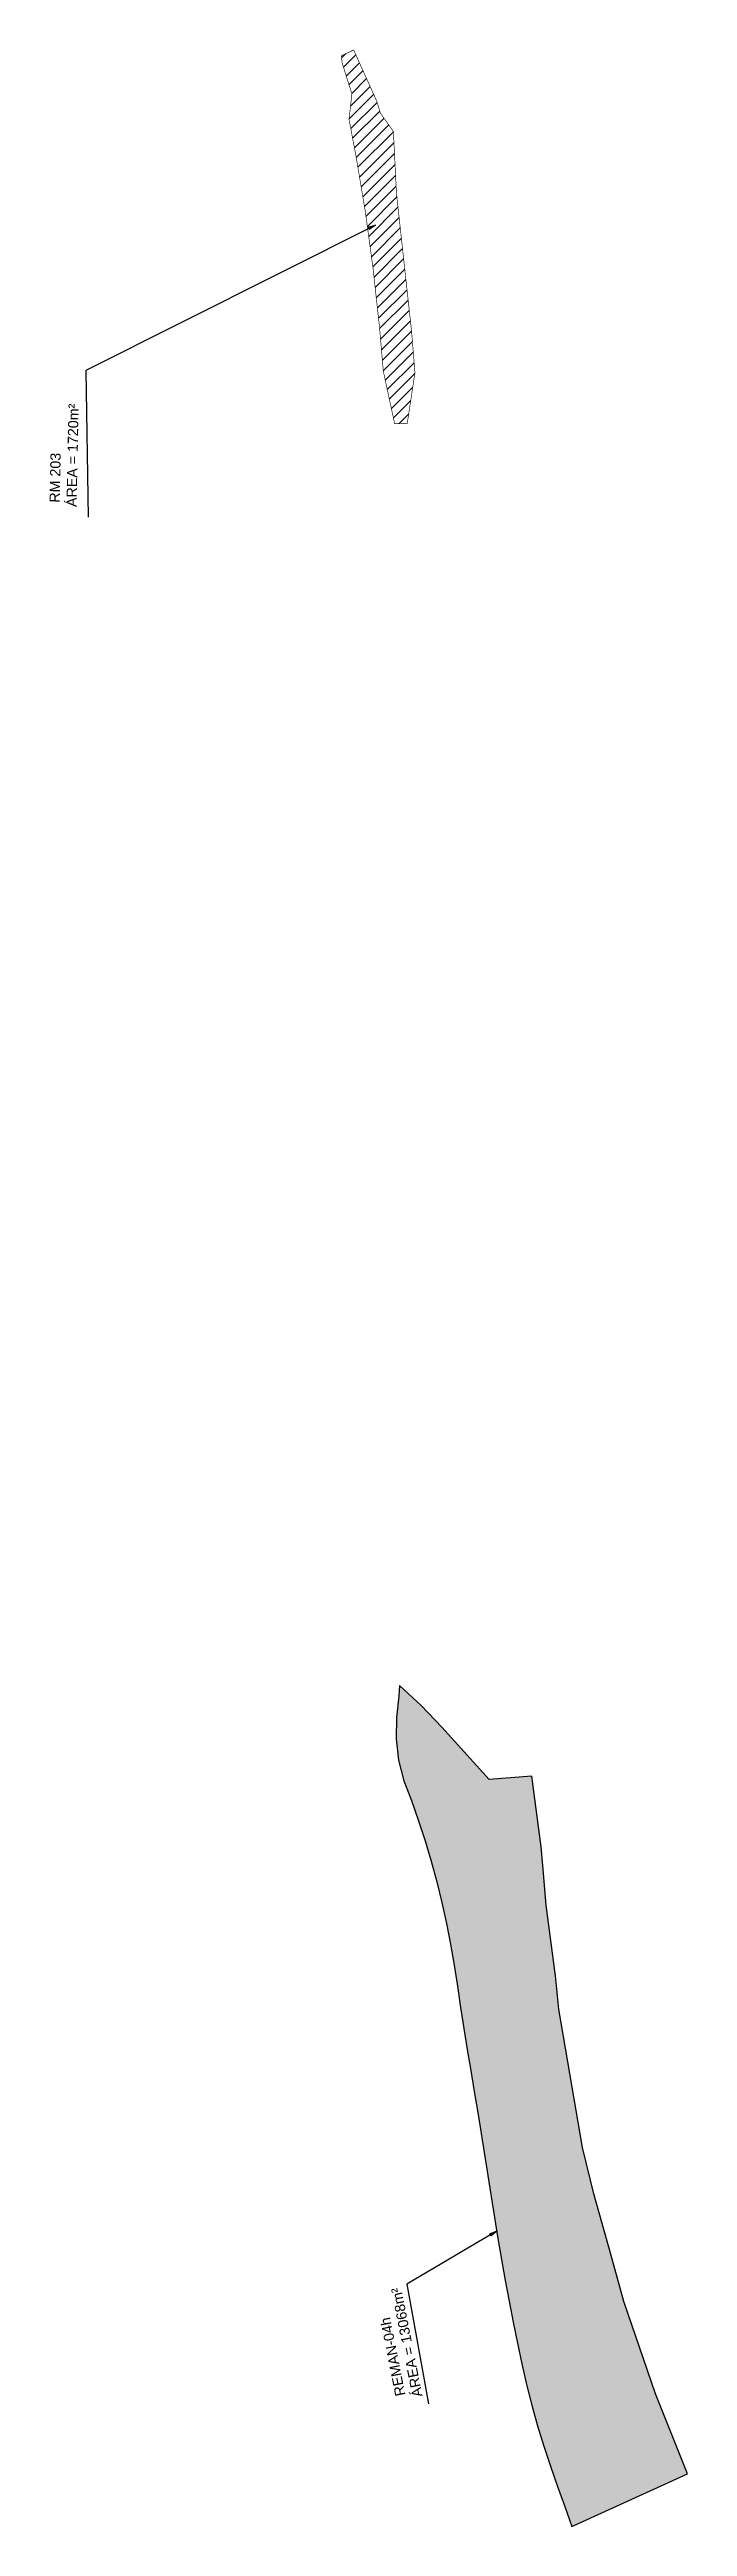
# Model space of a CAD drawing. Header units: metres. Extents: x 287051 to 328239, y 7396995 to 7466021.
# Drawn here: x 321367 to 321617, y 7423518 to 7424490 of the extents above; entities that cross this region are included whole.
import ezdxf

# ---------------------------------------------------------------- set-up
doc = ezdxf.new("R2010")
doc.units = ezdxf.units.M
doc.header["$LTSCALE"] = 10
doc.layers.add('_ÁREA REMANESCENTE', color=7, linetype='Continuous', lineweight=25, true_color=0xdb00db)
doc.layers.add('DESOCUPAÇÃO', color=50, linetype='Continuous')
doc.layers.add('U-HZ-TEXTO-DESAP', color=2, linetype='Continuous')
doc.styles.add('ARIAL', font='arial.ttf')
doc.styles.add('DIM', font='arial.ttf', dxfattribs={"width": 0.8})
doc.dimstyles.new('U-1_2000', dxfattribs={"dimscale": 2, "dimtxt": 1.5, "dimasz": 0.75, "dimexe": 0.75, "dimexo": 0.75, "dimgap": 0.25, "dimtad": 1, "dimzin": 4, "dimtxsty": 'DIM', "dimblk": 'ARCHTICK', "dimcen": 0.7, "dimdle": 0.75, "dimclrd": 256, "dimclre": 256, "dimclrt": 256, "dimaunit": 1, "dimadec": 3, "dimazin": 2, "dimtfac": 1, "dimtofl": 0, "dimtmove": 0, "dimatfit": 3, "dimldrblk": 'CLOSEDBLANK', "dimfxl": 0, "dimtolj": 1, "dimtzin": 0, "dimlwd": -1, "dimlwe": -1, "dimarcsym": 0})

msp = doc.modelspace()

# ---------------------------------------------------------------- texts
at = {"layer": 'U-HZ-TEXTO-DESAP', "style": 'ARIAL'}
for s, p in [('ÁREA = 13068m²', (321513.27, 7423569.25)), ('REMAN-04h', (321506.56, 7423569.64))]:
    msp.add_text(s, height=4, rotation=101.18627, dxfattribs=at).set_placement(p)
at = {"layer": 'U-HZ-TEXTO-DESAP', "color": 2, "linetype": 'Continuous', "lineweight": -3, "insert": (321377.49, 7424310.56), "char_height": 4, "width": 52.5118, "attachment_point": 7, "rotation": 88.811, "style": 'ARIAL'}
msp.add_mtext('{\\C256; RM 203\\PÁREA = 1720m²}', dxfattribs=at)

# ---------------------------------------------------------------- blocks, each defined once
blk = doc.blocks.new('_ArchTick')
at = {"color": 0, "linetype": 'ByBlock', "const_width": 0.15}
blk.add_lwpolyline([(-0.5, -0.5), (0.5, 0.5)], dxfattribs=at)

# ---------------------------------------------------------------- hatches: boundary and pattern name
at = {"layer": '_ÁREA REMANESCENTE'}
h = msp.add_hatch(dxfattribs=at)
h.set_pattern_fill('ANGLE', color=256, scale=0.5)
h.set_pattern_definition([(0, (0, 0), (0, 3.4925), [2.54, -0.9525]), (90, (0, 0), (-3.4925, 2e-16), [2.54, -0.9525])])
h.paths.add_polyline_path([(321560.46, 7423777.41), (321559.79, 7423784.81), (321556.14, 7423812.54), (321539.44, 7423811.14), (321520.83, 7423831.78), (321512.77, 7423840.21), (321504.19, 7423848.07), (321503.89, 7423843.92), (321503.09, 7423835.58), (321502.95, 7423827.15), (321503.82, 7423818.79), (321505.88, 7423810.7), (321508.85, 7423802.89), (321511.7, 7423795.03), (321514.3, 7423787.09), (321516.68, 7423779.08), (321518.85, 7423771.01), (321520.83, 7423762.89), (321522.61, 7423754.73), (321524.2, 7423746.53), (321525.61, 7423738.29), (321526.91, 7423730.04), (321528.16, 7423721.78), (321529.45, 7423713.53), (321530.79, 7423705.28), (321532.17, 7423697.05), (321533.56, 7423688.81), (321534.92, 7423680.57), (321536.25, 7423672.32), (321537.56, 7423664.07), (321538.85, 7423655.82), (321540.14, 7423647.57), (321541.44, 7423639.31), (321542.79, 7423631.07), (321544.19, 7423622.84), (321545.67, 7423614.62), (321547.22, 7423606.41), (321548.83, 7423598.21), (321550.51, 7423590.03), (321552.26, 7423581.85), (321554.11, 7423573.7), (321556.11, 7423565.59), (321558.32, 7423557.54), (321560.8, 7423549.56), (321563.48, 7423541.65), (321566.29, 7423533.78), (321569.12, 7423525.92), (321571.91, 7423518.05), (321617.25, 7423538.7), (321604.69, 7423570.09), (321592.29, 7423606.29), (321587.25, 7423624.45), (321580.5, 7423648.55), (321576.07, 7423666.72), (321570.34, 7423700.37), (321566.73, 7423721.09), (321565.39, 7423734.09), (321561.8, 7423761.88)])
at = {"layer": 'DESOCUPAÇÃO'}
h = msp.add_hatch(dxfattribs=at)
h.set_pattern_fill('ANSI31', color=256)
h.paths.add_polyline_path([(321507.25, 7424343.47), (321510.27, 7424363.29), (321508.95, 7424379.43), (321502.99, 7424433.89), (321501.81, 7424457.96), (321496.66, 7424465.21), (321495.28, 7424469.84), (321486.2, 7424489.95), (321481.38, 7424487.66), (321481.71, 7424484.73), (321485.51, 7424472.7), (321484.39, 7424462.7), (321487.18, 7424448.04), (321490.83, 7424426.23), (321493.87, 7424403.84), (321496.36, 7424381.06), (321497.84, 7424363.96), (321502.3, 7424343.26)])

# ---------------------------------------------------------------- linework, layer by layer
at = {"layer": '_ÁREA REMANESCENTE'}
msp.add_lwpolyline([(321560.46, 7423777.41), (321559.79, 7423784.81), (321556.14, 7423812.54), (321539.44, 7423811.14), (321520.83, 7423831.78), (321512.77, 7423840.21), (321504.19, 7423848.07), (321503.89, 7423843.92), (321503.09, 7423835.58), (321502.95, 7423827.15), (321503.82, 7423818.79), (321505.88, 7423810.7), (321508.85, 7423802.89), (321511.7, 7423795.03), (321514.3, 7423787.09), (321516.68, 7423779.08), (321518.85, 7423771.01), (321520.83, 7423762.89), (321522.61, 7423754.73), (321524.2, 7423746.53), (321525.61, 7423738.29), (321526.91, 7423730.04), (321528.16, 7423721.78), (321529.45, 7423713.53), (321530.79, 7423705.28), (321532.17, 7423697.05), (321533.56, 7423688.81), (321534.92, 7423680.57), (321536.25, 7423672.32), (321537.56, 7423664.07), (321538.85, 7423655.82), (321540.14, 7423647.57), (321541.44, 7423639.31), (321542.79, 7423631.07), (321544.19, 7423622.84), (321545.67, 7423614.62), (321547.22, 7423606.41), (321548.83, 7423598.21), (321550.51, 7423590.03), (321552.26, 7423581.85), (321554.11, 7423573.7), (321556.11, 7423565.59), (321558.32, 7423557.54), (321560.8, 7423549.56), (321563.48, 7423541.65), (321566.29, 7423533.78), (321569.12, 7423525.92), (321571.91, 7423518.05), (321617.25, 7423538.7), (321604.69, 7423570.09), (321592.29, 7423606.29), (321587.25, 7423624.45), (321580.5, 7423648.55), (321576.07, 7423666.72), (321570.34, 7423700.37), (321566.73, 7423721.09), (321565.39, 7423734.09), (321561.8, 7423761.88), (321560.46, 7423777.41)], close=True, dxfattribs=at)
at = {"layer": 'DESOCUPAÇÃO', "const_width": 0.25}
msp.add_lwpolyline([(321507.25, 7424343.47), (321510.27, 7424363.29), (321508.95, 7424379.43), (321502.99, 7424433.89), (321501.81, 7424457.96), (321496.66, 7424465.21), (321495.28, 7424469.84), (321486.2, 7424489.95), (321481.38, 7424487.66), (321481.71, 7424484.73), (321485.51, 7424472.7), (321484.39, 7424462.7), (321487.18, 7424448.04), (321490.83, 7424426.23), (321493.87, 7424403.84), (321496.36, 7424381.06), (321497.84, 7424363.96), (321502.3, 7424343.26)], close=True, dxfattribs=at)

msp.set_redraw_order([(e.dxf.handle, doc.entitydb.next_handle()) for e in msp.query("TEXT MTEXT ATTDEF DIMENSION ARC_DIMENSION")])  # texts and dimensions are drawn at this point

# ---------------------------------------------------------------- leaders
at = {"layer": 'U-HZ-TEXTO-DESAP', "color": 2, "linetype": 'Continuous', "lineweight": -3}
for points in [[(321494.73, 7424421.26), (321381.08, 7424364.12), (321381.92, 7424306.62)], [(321542.55, 7423634.02), (321507.09, 7423613.13), (321515.56, 7423566.18)]]:
    msp.add_leader(points, dimstyle='U-1_2000', override={"dimscale": 1, "dimasz": 3}, dxfattribs=at)

doc.saveas('drawing.dxf')
